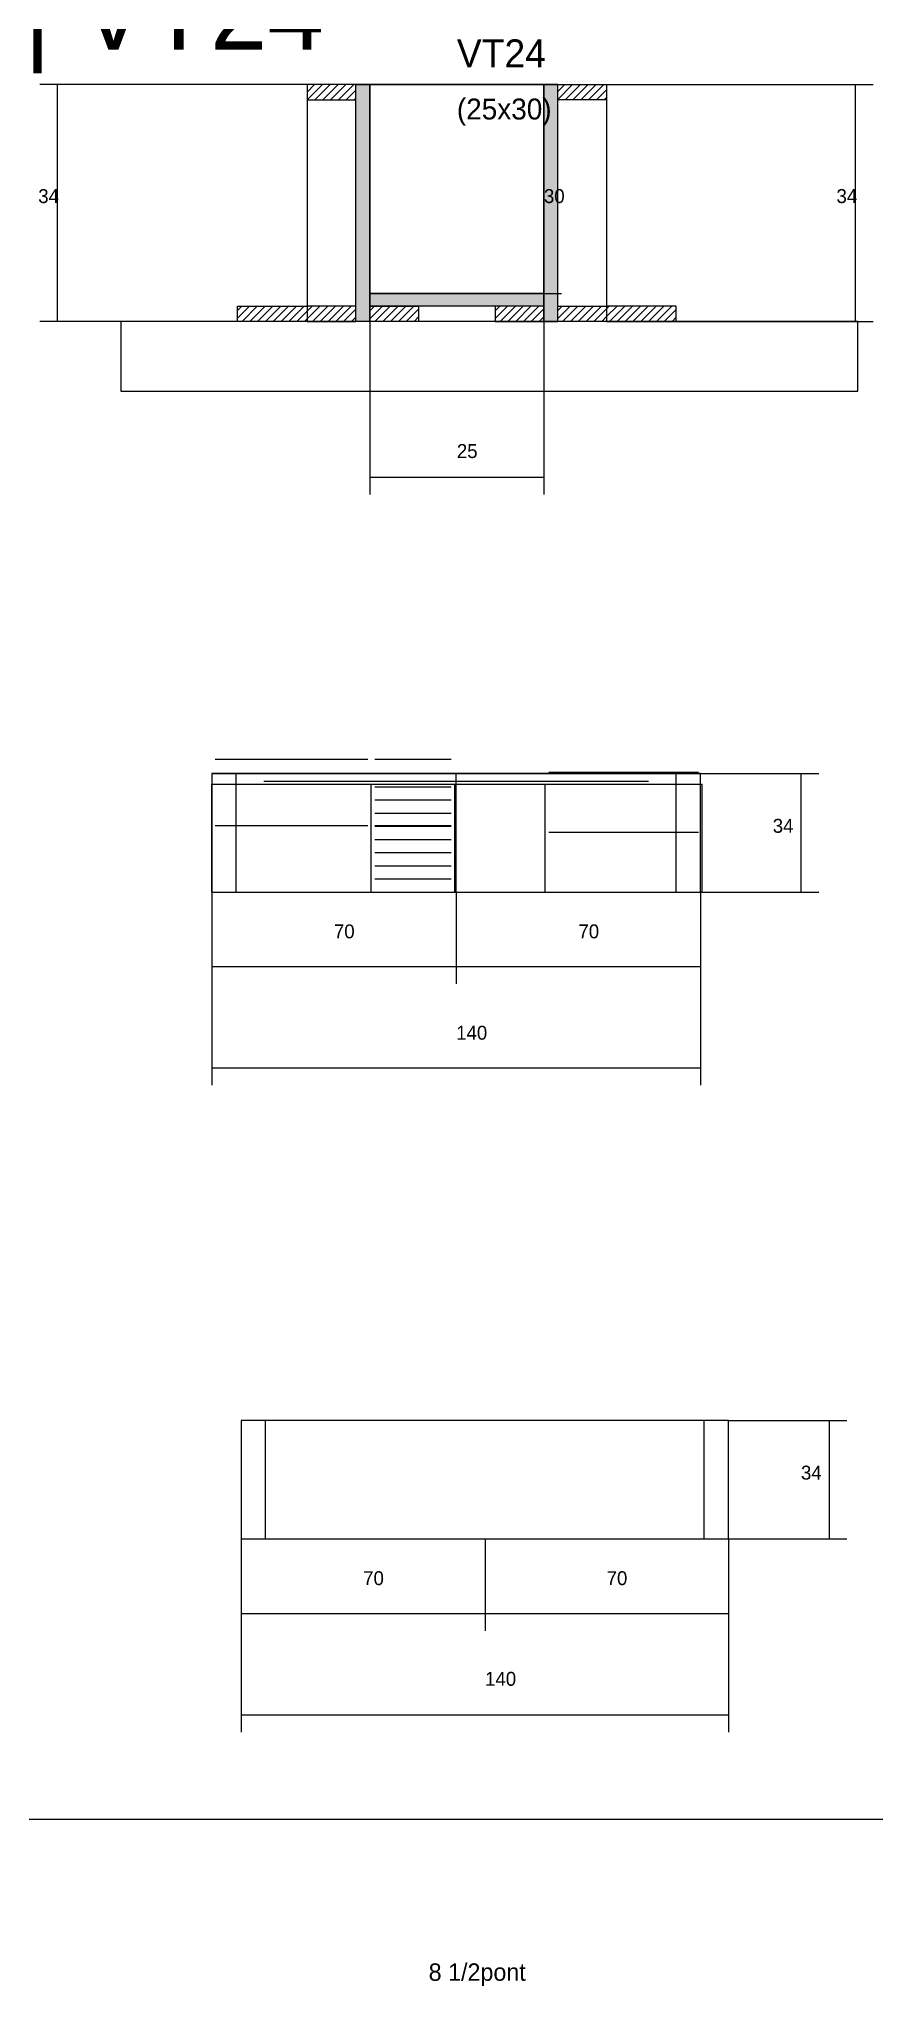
# Model space of a CAD drawing. Header units: metres. Extents: x -41 to 34800, y -36000 to 1848.
# Drawn here: x 23534 to 23774, y -16816 to -16257 of the extents above; entities that cross this region are included whole.
import ezdxf

# ---------------------------------------------------------------- set-up
doc = ezdxf.new("R2010")
doc.units = ezdxf.units.M
for name, color, linetype in [('CONCRETO', 251, 'Continuous'), ('COTA', 4, 'Continuous'), ('Cota Seção (2x)', 4, 'Continuous'), ('Hachura', 253, 'Continuous'), ('LABEL_ID', 3, 'Continuous'), ('Madeira', 126, 'Continuous'), ('NOMENCLATURA', 7, 'Continuous'), ('Painéis', 200, 'Continuous'), ('SARR_2.2x7', 40, 'Continuous'), ('Texto Seção', 7, 'Continuous')]:
    doc.layers.add(name, color=color, linetype=linetype)

msp = doc.modelspace()

# ---------------------------------------------------------------- texts
at = {"layer": 'COTA'}
for s, p in [('34', (23534.2, -16304)), ('34', (23763.4, -16304)), ('25', (23654.4, -16377.2)), ('34', (23745.1, -16484.8)), ('34', (23753.2, -16670.5))]:
    msp.add_text(s, height=4, dxfattribs=at).set_placement(p)
at = {"layer": 'Cota Seção (2x)'}
for s, p in [('30', (23679.4, -16304)), ('70', (23619.1, -16515.1)), ('70', (23689.3, -16515.1)), ('140', (23654.2, -16544.2)), ('70', (23627.5, -16700.8)), ('70', (23697.4, -16700.8)), ('140', (23662.5, -16729.7))]:
    msp.add_text(s, height=4, dxfattribs=at).set_placement(p)
at = {"layer": 'LABEL_ID'}
msp.add_text('Obra_TREINO_10 | VT24', height=22, dxfattribs=at).set_placement((23280, -16260))
at = {"layer": 'NOMENCLATURA'}
msp.add_text('8 1/2pont', height=5, dxfattribs=at).set_placement((23646.3, -16814.4))
at = {"layer": 'Texto Seção'}
for s, height, p in [('VT24', 8, (23654.4, -16265)), ('(25x30)', 6, (23654.4, -16280))]:
    msp.add_text(s, height=height, dxfattribs=at).set_placement(p)

# ---------------------------------------------------------------- hatches: boundary and pattern name
at = {"layer": 'Hachura'}
h = msp.add_hatch(dxfattribs=at)
h.set_pattern_fill('ANSI31', scale=0.5)
h.paths.add_polyline_path([(23625.4, -16274.4), (23625.4, -16270), (23625.4, -16270), (23611.4, -16270), (23611.4, -16270), (23611.4, -16274.4), (23611.4, -16274.4), (23625.4, -16274.4)])
h = msp.add_hatch(color=8, dxfattribs=at)
h.dxf.hatch_style = 1
h.paths.add_polyline_path([(23625.4, -16270), (23629.4, -16270), (23629.4, -16270), (23629.4, -16338), (23629.4, -16338), (23625.4, -16338), (23625.4, -16338), (23625.4, -16270)])
h = msp.add_hatch(color=8, dxfattribs=at)
h.dxf.hatch_style = 1
h.paths.add_polyline_path([(23683.4, -16270), (23679.4, -16270), (23679.4, -16270), (23679.4, -16338), (23679.4, -16338), (23683.4, -16338), (23683.4, -16338), (23683.4, -16270)])
h = msp.add_hatch(dxfattribs=at)
h.set_pattern_fill('ANSI31', scale=0.5)
h.paths.add_polyline_path([(23683.4, -16274.4), (23683.4, -16270), (23683.4, -16270), (23697.4, -16270), (23697.4, -16270), (23697.4, -16274.4), (23697.4, -16274.4), (23683.4, -16274.4)])
h = msp.add_hatch(dxfattribs=at)
h.set_pattern_fill('ANSI31', scale=0.5)
h.paths.add_polyline_path([(23591.4, -16338), (23591.4, -16333.6), (23591.4, -16333.6), (23611.4, -16333.6), (23611.4, -16333.6), (23611.4, -16338), (23611.4, -16338), (23591.4, -16338)])
h = msp.add_hatch(dxfattribs=at)
h.set_pattern_fill('ANSI31', scale=0.5)
h.paths.add_polyline_path([(23625.4, -16338), (23625.4, -16333.6), (23625.4, -16333.6), (23611.4, -16333.6), (23611.4, -16333.6), (23611.4, -16338), (23611.4, -16338), (23625.4, -16338)])
h = msp.add_hatch(color=8, dxfattribs=at)
h.dxf.hatch_style = 1
h.paths.add_polyline_path([(23629.4, -16333.6), (23629.4, -16330), (23629.4, -16330), (23679.4, -16330), (23679.4, -16330), (23679.4, -16333.6), (23679.4, -16333.6), (23629.4, -16333.6)])
h = msp.add_hatch(dxfattribs=at)
h.set_pattern_fill('ANSI31', scale=0.5)
h.paths.add_polyline_path([(23629.4, -16338), (23629.4, -16333.6), (23629.4, -16333.6), (23643.4, -16333.6), (23643.4, -16333.6), (23643.4, -16338), (23643.4, -16338), (23629.4, -16338)])
h = msp.add_hatch(dxfattribs=at)
h.set_pattern_fill('ANSI31', scale=0.5)
h.paths.add_polyline_path([(23679.4, -16338), (23679.4, -16333.6), (23679.4, -16333.6), (23665.4, -16333.6), (23665.4, -16333.6), (23665.4, -16338), (23665.4, -16338), (23679.4, -16338)])
h = msp.add_hatch(dxfattribs=at)
h.set_pattern_fill('ANSI31', scale=0.5)
h.paths.add_polyline_path([(23683.4, -16338), (23683.4, -16333.6), (23683.4, -16333.6), (23697.4, -16333.6), (23697.4, -16333.6), (23697.4, -16338), (23697.4, -16338), (23683.4, -16338)])
h = msp.add_hatch(dxfattribs=at)
h.set_pattern_fill('ANSI31', scale=0.5)
h.paths.add_polyline_path([(23717.4, -16338), (23717.4, -16333.6), (23717.4, -16333.6), (23697.4, -16333.6), (23697.4, -16333.6), (23697.4, -16338), (23697.4, -16338), (23717.4, -16338)])

# ---------------------------------------------------------------- linework, layer by layer
at = {"layer": 'CONCRETO'}
for points in [[(23629.4, -16270), (23629.4, -16270), (23629.4, -16270), (23629.4, -16270), (23679.4, -16270), (23679.4, -16270), (23679.4, -16270), (23679.4, -16330), (23629.4, -16330), (23629.4, -16270)], [(23629.4, -16330), (23679.4, -16330), (23679.4, -16270), (23629.4, -16270)]]:
    msp.add_lwpolyline(points, close=True, dxfattribs=at)
at = {"layer": 'COTA'}
for p, q in [((23629.4, -16270), (23534.7, -16270)), ((23539.7, -16338), (23539.7, -16270)), ((23697.4, -16270), (23773.9, -16270)), ((23768.9, -16338), (23768.9, -16270)), ((23629.4, -16333.6), (23629.4, -16387.7)), ((23679.4, -16333.6), (23679.4, -16387.7)), ((23591.4, -16338), (23534.7, -16338)), ((23717.4, -16338), (23773.9, -16338)), ((23629.4, -16382.7), (23679.4, -16382.7)), ((23724.4, -16467.8), (23758.3, -16467.8)), ((23753.3, -16501.8), (23753.3, -16467.8)), ((23724.4, -16501.8), (23758.3, -16501.8)), ((23732.4, -16653.5), (23766.4, -16653.5)), ((23761.4, -16687.5), (23761.4, -16653.5)), ((23732.4, -16687.5), (23766.4, -16687.5))]:
    msp.add_line(p, q, dxfattribs=at)
at = {"layer": 'Cota Seção (2x)'}
for p, q in [((23679.4, -16330), (23679.4, -16270)), ((23679.4, -16270), (23684.4, -16270)), ((23679.4, -16330), (23684.4, -16330)), ((23584, -16501.8), (23584, -16557.3)), ((23584, -16501.8), (23584, -16528.2)), ((23654.2, -16501.8), (23654.2, -16528.2)), ((23654.2, -16501.8), (23654.2, -16528.2)), ((23724.4, -16501.8), (23724.4, -16557.3)), ((23724.4, -16501.8), (23724.4, -16528.2)), ((23584, -16523.2), (23654.2, -16523.2)), ((23654.2, -16523.2), (23724.4, -16523.2)), ((23584, -16552.3), (23724.4, -16552.3)), ((23592.5, -16687.5), (23592.5, -16743)), ((23592.5, -16687.5), (23592.5, -16713.9)), ((23662.5, -16687.5), (23662.5, -16713.9)), ((23662.5, -16687.5), (23662.5, -16713.9)), ((23732.4, -16687.5), (23732.4, -16743)), ((23732.4, -16687.5), (23732.4, -16713.9)), ((23592.5, -16708.9), (23662.5, -16708.9)), ((23662.5, -16708.9), (23732.4, -16708.9)), ((23592.5, -16738), (23732.4, -16738))]:
    msp.add_line(p, q, dxfattribs=at)
at = {"layer": 'Madeira'}
for points in [[(23625.4, -16274.4), (23625.4, -16270), (23611.4, -16270), (23611.4, -16274.4)], [(23625.4, -16270), (23611.4, -16270), (23611.4, -16338), (23625.4, -16338)], [(23683.4, -16274.4), (23683.4, -16270), (23697.4, -16270), (23697.4, -16274.4)], [(23683.4, -16270), (23697.4, -16270), (23697.4, -16338), (23683.4, -16338)], [(23591.4, -16338), (23591.4, -16333.6), (23611.4, -16333.6), (23611.4, -16338)], [(23625.4, -16338), (23625.4, -16333.6), (23611.4, -16333.6), (23611.4, -16338)], [(23629.4, -16338), (23629.4, -16333.6), (23643.4, -16333.6), (23643.4, -16338)], [(23679.4, -16338), (23679.4, -16333.6), (23665.4, -16333.6), (23665.4, -16338)], [(23683.4, -16338), (23683.4, -16333.6), (23697.4, -16333.6), (23697.4, -16338)], [(23717.4, -16338), (23717.4, -16333.6), (23697.4, -16333.6), (23697.4, -16338)], [(23557.9, -16358), (23769.5, -16358), (23769.5, -16338), (23557.9, -16338)]]:
    msp.add_lwpolyline(points, close=True, dxfattribs=at)
at = {"layer": 'Painéis'}
for p, q in [((23629.4, -16338), (23629.4, -16270)), ((23679.4, -16338), (23679.4, -16270)), ((23629.4, -16330), (23679.4, -16330)), ((23629.4, -16333.6), (23629.4, -16330)), ((23679.4, -16333.6), (23679.4, -16330)), ((23584, -16467.8), (23724.4, -16467.8)), ((23654.2, -16501.8), (23654.2, -16467.8)), ((23724.4, -16501.8), (23724.4, -16467.8)), ((23584, -16470.8), (23629.8, -16470.8)), ((23584, -16501.8), (23584, -16470.8)), ((23629.8, -16501.8), (23629.8, -16470.8)), ((23629.8, -16470.8), (23653.8, -16470.8)), ((23629.8, -16501.8), (23629.8, -16470.8)), ((23653.8, -16501.8), (23653.8, -16470.8)), ((23653.8, -16470.8), (23679.8, -16470.8)), ((23653.8, -16501.8), (23653.8, -16470.8)), ((23679.8, -16501.8), (23679.8, -16470.8)), ((23679.8, -16470.8), (23724.8, -16470.8)), ((23679.8, -16501.8), (23679.8, -16470.8)), ((23724.8, -16501.8), (23724.8, -16470.8)), ((23584, -16501.8), (23724.4, -16501.8)), ((23584, -16501.8), (23629.8, -16501.8)), ((23629.8, -16501.8), (23653.8, -16501.8)), ((23653.8, -16501.8), (23679.8, -16501.8)), ((23679.8, -16501.8), (23724.8, -16501.8))]:
    msp.add_line(p, q, dxfattribs=at)
for points in [[(23625.4, -16270), (23629.4, -16270), (23629.4, -16338), (23625.4, -16338)], [(23683.4, -16270), (23679.4, -16270), (23679.4, -16338), (23683.4, -16338)], [(23629.4, -16333.6), (23629.4, -16330), (23679.4, -16330), (23679.4, -16333.6)], [(23584, -16501.8), (23724.4, -16501.8), (23724.4, -16467.8), (23584, -16467.8)], [(23592.5, -16687.5), (23732.4, -16687.5), (23732.4, -16653.5), (23592.5, -16653.5)], [(23280, -16768), (24035, -16768), (24035, -16852), (23280, -16852)]]:
    msp.add_lwpolyline(points, close=True, dxfattribs=at)
at = {"layer": 'SARR_2.2x7'}
for p, q in [((23585, -16463.62), (23628.8, -16463.62)), ((23591, -16501.8), (23591, -16467.8)), ((23630.8, -16463.62), (23652.8, -16463.62)), ((23680.8, -16467.44), (23723.8, -16467.44)), ((23717.4, -16501.8), (23717.4, -16467.8)), ((23599, -16470), (23654.2, -16470)), ((23630.8, -16471.58), (23652.8, -16471.58)), ((23654.2, -16470), (23709.4, -16470)), ((23630.8, -16475.36), (23652.8, -16475.36)), ((23630.8, -16479.13), (23652.8, -16479.13)), ((23585, -16482.71), (23628.8, -16482.71)), ((23630.8, -16482.71), (23652.8, -16482.71)), ((23630.8, -16482.91), (23652.8, -16482.91)), ((23680.8, -16484.62), (23723.8, -16484.62)), ((23630.8, -16486.69), (23652.8, -16486.69)), ((23630.8, -16490.47), (23652.8, -16490.47)), ((23630.8, -16494.24), (23652.8, -16494.24)), ((23630.8, -16498.02), (23652.8, -16498.02)), ((23599.5, -16687.5), (23599.5, -16653.5)), ((23725.4, -16687.5), (23725.4, -16653.5))]:
    msp.add_line(p, q, dxfattribs=at)

msp.set_redraw_order([(e.dxf.handle, doc.entitydb.next_handle()) for e in msp.query("TEXT MTEXT ATTDEF DIMENSION ARC_DIMENSION")])  # texts and dimensions are drawn at this point

doc.saveas('drawing.dxf')
